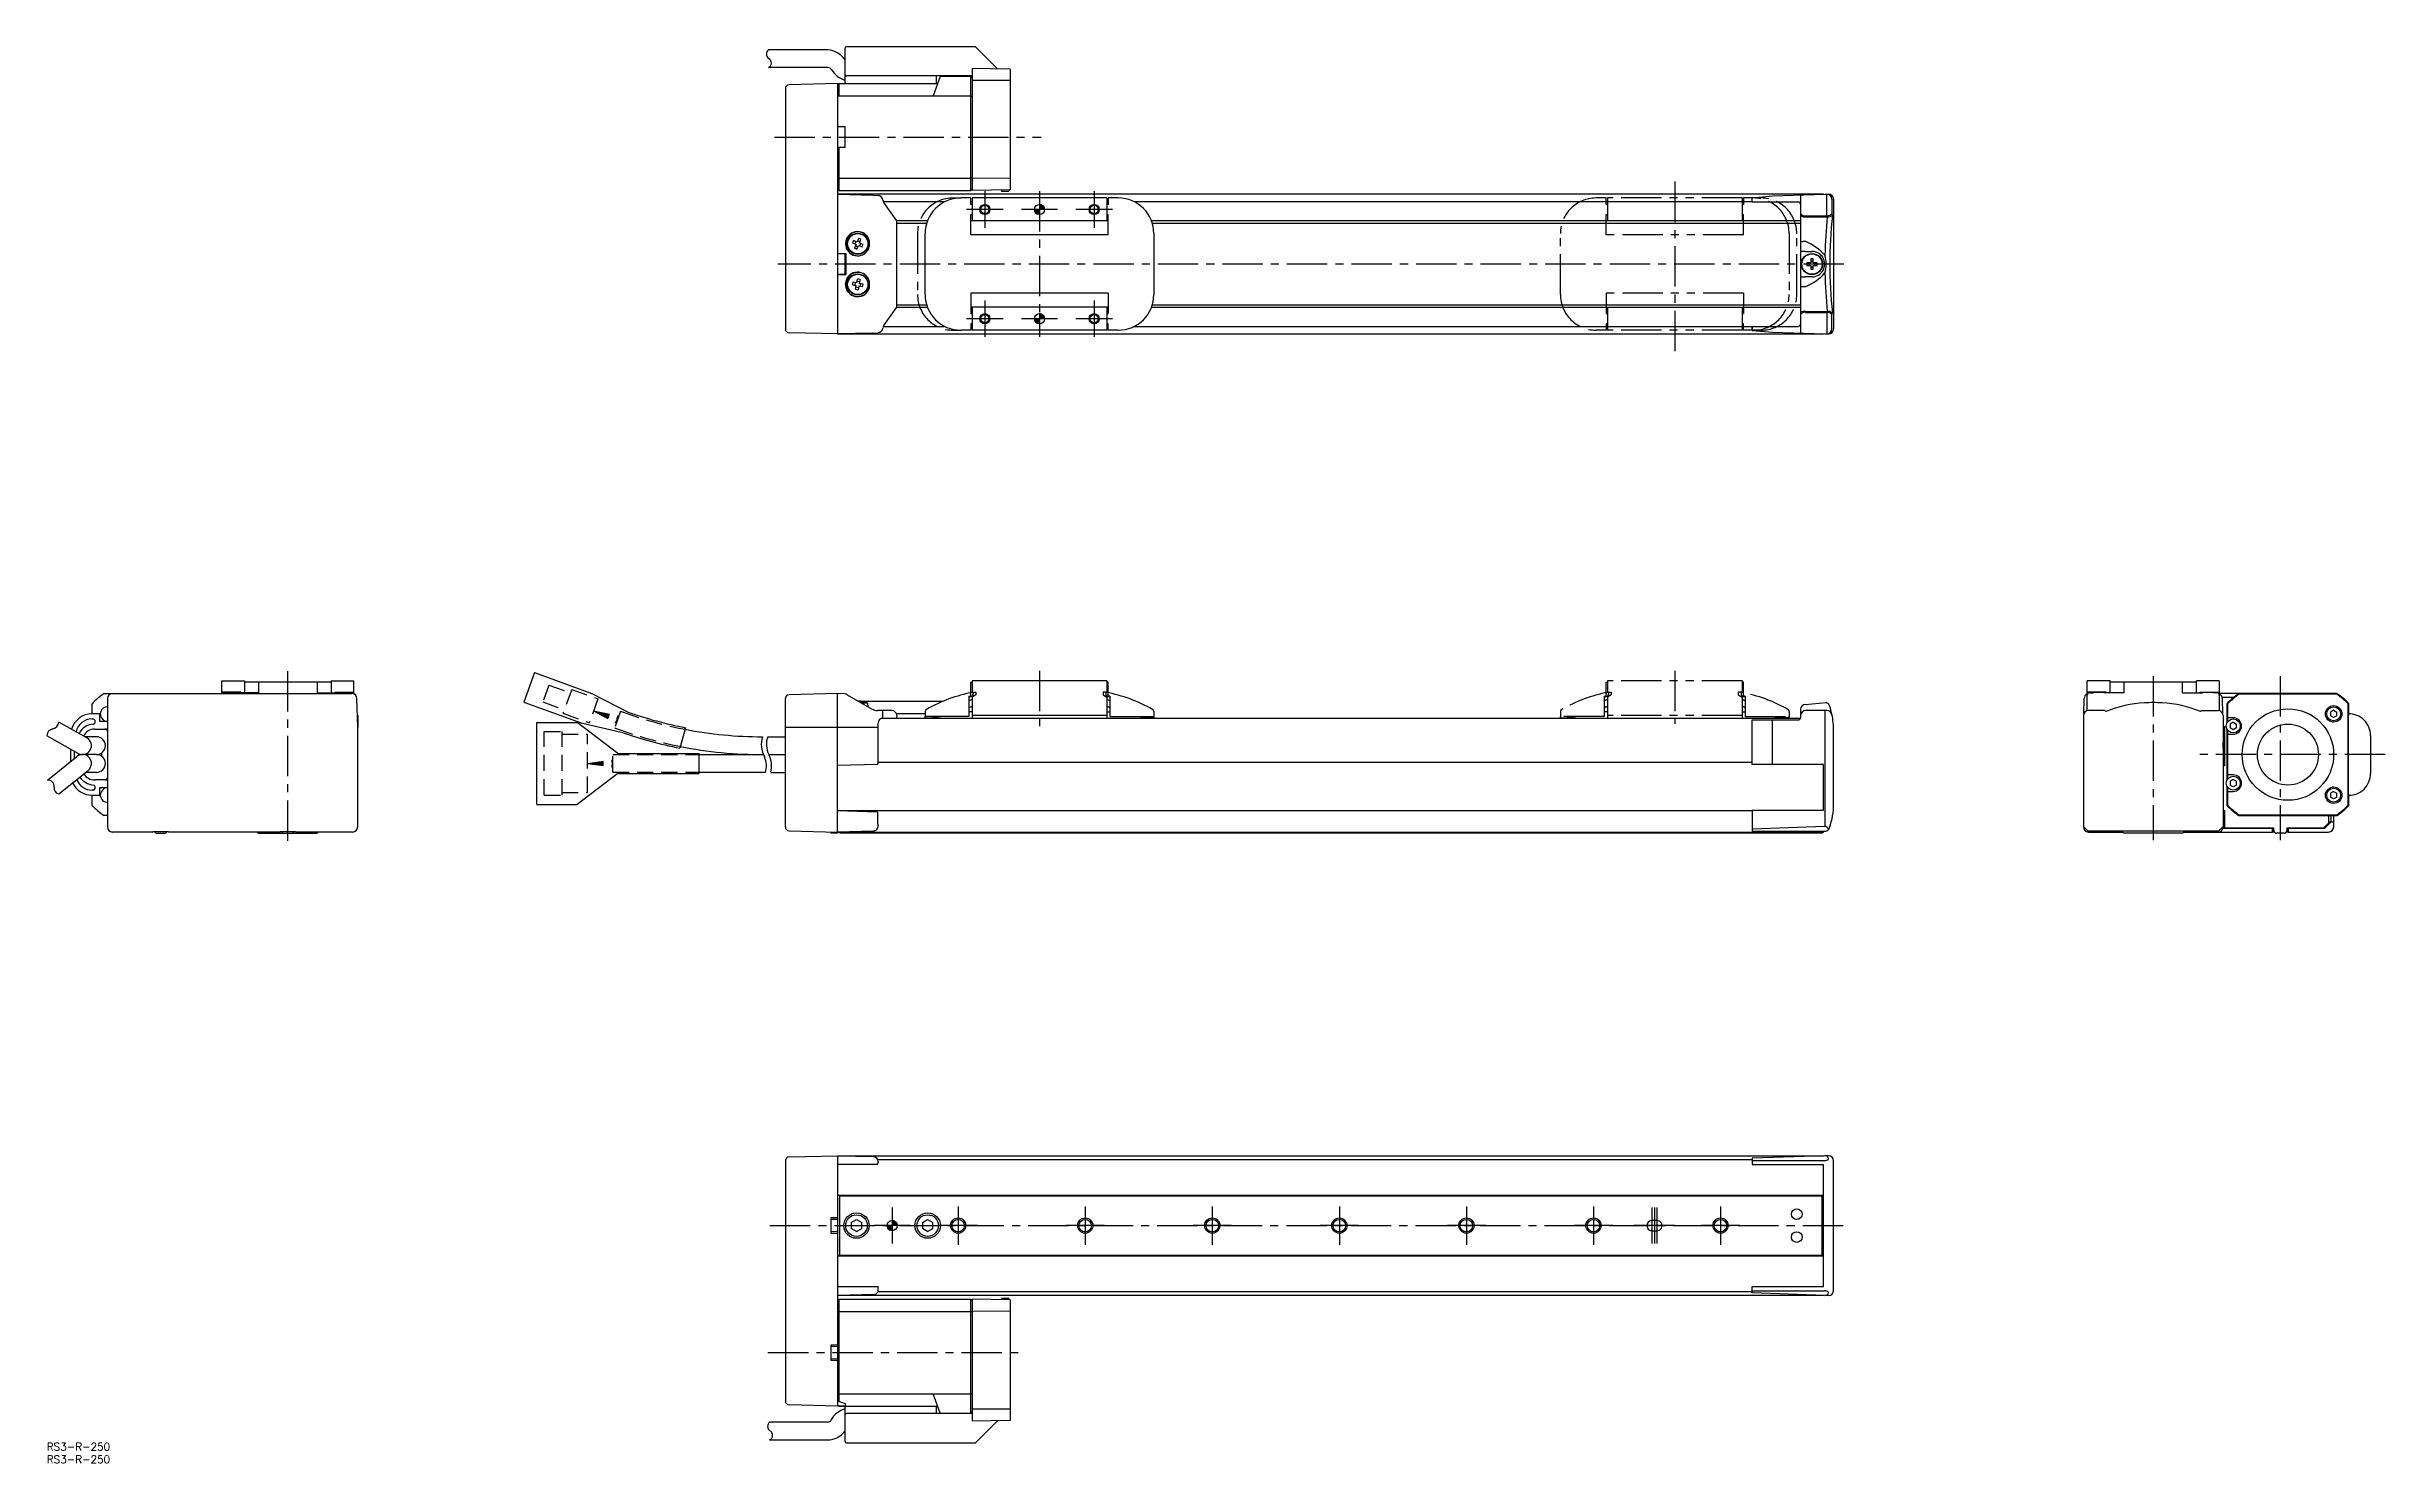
# Model space of a CAD drawing. Extents: x 0 to 920, y -8 to 549.
import ezdxf

# ---------------------------------------------------------------- set-up
doc = ezdxf.new("R2010")
doc.units = 0
doc.header["$LTSCALE"] = 0.5
for name, pattern in [('CENTER', [50.8, 31.75, -6.35, 6.35, -6.35]), ('DASHED', [19.05, 12.7, -6.35]), ('PHANTOM', [63.5, 31.75, -6.35, 6.35, -6.35, 6.35, -6.35])]:
    doc.linetypes.add(name, pattern=pattern)
for name, color, linetype in [('MSM_CENTER', 1, 'CENTER'), ('MSM_CONTINUOUS', 7, 'CONTINUOUS'), ('MSM_DASHED', 4, 'DASHED'), ('MSM_IMAGINARY', 6, 'PHANTOM'), ('MSM_NARROW', 5, 'CONTINUOUS'), ('MSM_PART_NUMBER', 7, 'CONTINUOUS')]:
    doc.layers.add(name, color=color, linetype=linetype)
doc.styles.get("Standard").update_dxf_attribs({"font": 'txt.shx', "height": 6, "bigfont": 'bigfont.shx'})

# ---------------------------------------------------------------- blocks, each defined once
blk = doc.blocks.new('*U49')
at = {"layer": 'MSM_PART_NUMBER'}
blk.add_text('RS3-R-250', height=3, dxfattribs=at).set_placement((0, -3))
blk = doc.blocks.new('*U50')
at = {"layer": 'MSM_PART_NUMBER'}
blk.add_text('RS3-R-250', height=3, dxfattribs=at).set_placement((0, -8))
blk = doc.blocks.new('*U51')
at = {"layer": 'MSM_CONTINUOUS', "linetype": 'CONTINUOUS'}
for p, q in [((390.64, 444.34), (390.64, 444.19)), ((391.4, 444.19), (390.64, 444.34)), ((390.64, 444.19), (390.64, 443.76)), ((390.64, 443.76), (390.64, 443.11)), ((390.64, 443.11), (390.64, 442.34)), ((391.4, 444.19), (392.05, 443.76)), ((392.05, 443.76), (392.49, 443.11)), ((392.49, 443.11), (392.64, 442.34))]:
    blk.add_line(p, q, dxfattribs=at)
for points in [[(390.64, 444.34), (390.64, 444.19), (391.4, 444.19)], [(390.64, 444.19), (390.64, 443.76), (392.05, 443.76)], [(390.64, 443.76), (390.64, 443.11), (392.49, 443.11)], [(390.64, 443.11), (390.64, 442.34), (392.64, 442.34)]]:
    blk.add_solid(points, dxfattribs=at)
at = {"layer": 'MSM_CONTINUOUS', "linetype": 'CONTINUOUS', "extrusion": (0, 0, -1)}
for points in [[(-390.64, 444.19), (-391.4, 444.19), (-392.05, 443.76)], [(-390.64, 443.76), (-392.05, 443.76), (-392.49, 443.11)], [(-390.64, 443.11), (-392.49, 443.11), (-392.64, 442.34)]]:
    blk.add_solid(points, dxfattribs=at)
blk = doc.blocks.new('*U52')
at = {"layer": 'MSM_CONTINUOUS', "linetype": 'CONTINUOUS'}
for p, q in [((388.64, 442.34), (388.79, 441.58)), ((390.64, 442.34), (390.64, 441.58)), ((388.79, 441.58), (389.22, 440.93)), ((389.22, 440.93), (389.87, 440.5)), ((390.64, 440.34), (389.87, 440.5)), ((390.64, 441.58), (390.64, 440.93)), ((390.64, 440.93), (390.64, 440.5)), ((390.64, 440.5), (390.64, 440.34))]:
    blk.add_line(p, q, dxfattribs=at)
for points in [[(388.64, 442.34), (388.79, 441.58), (390.64, 441.58)], [(388.79, 441.58), (389.22, 440.93), (390.64, 440.93)], [(389.22, 440.93), (389.87, 440.5), (390.64, 440.5)]]:
    blk.add_solid(points, dxfattribs=at)
at = {"layer": 'MSM_CONTINUOUS', "linetype": 'CONTINUOUS', "extrusion": (0, 0, -1)}
for points in [[(-388.64, 442.34), (-390.64, 442.34), (-390.64, 441.58)], [(-388.79, 441.58), (-390.64, 441.58), (-390.64, 440.93)], [(-389.22, 440.93), (-390.64, 440.93), (-390.64, 440.5)], [(-389.87, 440.5), (-390.64, 440.5), (-390.64, 440.34)]]:
    blk.add_solid(points, dxfattribs=at)
blk = doc.blocks.new('*U53')
at = {"layer": 'MSM_CONTINUOUS', "linetype": 'CONTINUOUS'}
for p, q in [((388.64, 485.34), (388.79, 484.58)), ((388.79, 484.58), (389.22, 483.93)), ((389.22, 483.93), (389.87, 483.5)), ((390.64, 483.34), (389.87, 483.5)), ((390.64, 485.34), (390.64, 484.58)), ((390.64, 484.58), (390.64, 483.93)), ((390.64, 483.93), (390.64, 483.5)), ((390.64, 483.5), (390.64, 483.34))]:
    blk.add_line(p, q, dxfattribs=at)
for points in [[(388.64, 485.34), (388.79, 484.58), (390.64, 484.58)], [(388.79, 484.58), (389.22, 483.93), (390.64, 483.93)], [(389.22, 483.93), (389.87, 483.5), (390.64, 483.5)]]:
    blk.add_solid(points, dxfattribs=at)
at = {"layer": 'MSM_CONTINUOUS', "linetype": 'CONTINUOUS', "extrusion": (0, 0, -1)}
for points in [[(-388.64, 485.34), (-390.64, 485.34), (-390.64, 484.58)], [(-388.79, 484.58), (-390.64, 484.58), (-390.64, 483.93)], [(-389.22, 483.93), (-390.64, 483.93), (-390.64, 483.5)], [(-389.87, 483.5), (-390.64, 483.5), (-390.64, 483.34)]]:
    blk.add_solid(points, dxfattribs=at)
blk = doc.blocks.new('*U54')
at = {"layer": 'MSM_CONTINUOUS', "linetype": 'CONTINUOUS'}
for p, q in [((390.64, 487.34), (390.64, 487.19)), ((391.4, 487.19), (390.64, 487.34)), ((390.64, 487.19), (390.64, 486.76)), ((390.64, 486.76), (390.64, 486.11)), ((390.64, 486.11), (390.64, 485.34)), ((391.4, 487.19), (392.05, 486.76)), ((392.05, 486.76), (392.49, 486.11)), ((392.49, 486.11), (392.64, 485.34))]:
    blk.add_line(p, q, dxfattribs=at)
for points in [[(390.64, 487.34), (390.64, 487.19), (391.4, 487.19)], [(390.64, 487.19), (390.64, 486.76), (392.05, 486.76)], [(390.64, 486.76), (390.64, 486.11), (392.49, 486.11)], [(390.64, 486.11), (390.64, 485.34), (392.64, 485.34)]]:
    blk.add_solid(points, dxfattribs=at)
at = {"layer": 'MSM_CONTINUOUS', "linetype": 'CONTINUOUS', "extrusion": (0, 0, -1)}
for points in [[(-390.64, 487.19), (-391.4, 487.19), (-392.05, 486.76)], [(-390.64, 486.76), (-392.05, 486.76), (-392.49, 486.11)], [(-390.64, 486.11), (-392.49, 486.11), (-392.64, 485.34)]]:
    blk.add_solid(points, dxfattribs=at)
blk = doc.blocks.new('*U55')
at = {"layer": 'MSM_CONTINUOUS', "linetype": 'CONTINUOUS'}
for p, q in [((330.64, 85.5), (330.79, 84.73)), ((330.79, 84.73), (331.22, 84.09)), ((331.22, 84.09), (331.87, 83.65)), ((332.64, 83.5), (331.87, 83.65)), ((332.64, 85.5), (332.64, 84.73)), ((332.64, 84.73), (332.64, 84.09)), ((332.64, 84.09), (332.64, 83.65)), ((332.64, 83.65), (332.64, 83.5))]:
    blk.add_line(p, q, dxfattribs=at)
for points in [[(330.64, 85.5), (330.79, 84.73), (332.64, 84.73)], [(330.79, 84.73), (331.22, 84.09), (332.64, 84.09)], [(331.22, 84.09), (331.87, 83.65), (332.64, 83.65)]]:
    blk.add_solid(points, dxfattribs=at)
at = {"layer": 'MSM_CONTINUOUS', "linetype": 'CONTINUOUS', "extrusion": (0, 0, -1)}
for points in [[(-330.64, 85.5), (-332.64, 85.5), (-332.64, 84.73)], [(-330.79, 84.73), (-332.64, 84.73), (-332.64, 84.09)], [(-331.22, 84.09), (-332.64, 84.09), (-332.64, 83.65)], [(-331.87, 83.65), (-332.64, 83.65), (-332.64, 83.5)]]:
    blk.add_solid(points, dxfattribs=at)
blk = doc.blocks.new('*U56')
at = {"layer": 'MSM_CONTINUOUS', "linetype": 'CONTINUOUS'}
for p, q in [((332.64, 87.5), (332.64, 87.35)), ((333.4, 87.35), (332.64, 87.5)), ((332.64, 87.35), (332.64, 86.91)), ((332.64, 86.91), (332.64, 86.27)), ((332.64, 86.27), (332.64, 85.5)), ((333.4, 87.35), (334.05, 86.91)), ((334.05, 86.91), (334.49, 86.27)), ((334.49, 86.27), (334.64, 85.5))]:
    blk.add_line(p, q, dxfattribs=at)
for points in [[(332.64, 87.5), (332.64, 87.35), (333.4, 87.35)], [(332.64, 87.35), (332.64, 86.91), (334.05, 86.91)], [(332.64, 86.91), (332.64, 86.27), (334.49, 86.27)], [(332.64, 86.27), (332.64, 85.5), (334.64, 85.5)]]:
    blk.add_solid(points, dxfattribs=at)
at = {"layer": 'MSM_CONTINUOUS', "linetype": 'CONTINUOUS', "extrusion": (0, 0, -1)}
for points in [[(-332.64, 87.35), (-333.4, 87.35), (-334.05, 86.91)], [(-332.64, 86.91), (-334.05, 86.91), (-334.49, 86.27)], [(-332.64, 86.27), (-334.49, 86.27), (-334.64, 85.5)]]:
    blk.add_solid(points, dxfattribs=at)

msp = doc.modelspace()

# ---------------------------------------------------------------- linework, layer by layer
at = {"layer": 'MSM_CENTER'}
for p, q in [((286.34, 513.84), (391.27, 513.84)), ((369.14, 492.52), (369.14, 478.16)), ((390.64, 492.52), (390.64, 435.26)), ((412.14, 492.52), (412.14, 478.16)), ((640.64, 496.27), (640.64, 427.67)), ((376.32, 485.34), (361.96, 485.34)), ((397.72, 485.34), (383.56, 485.34)), ((419.32, 485.34), (404.96, 485.34)), ((707.11, 463.84), (287.72, 463.84)), ((376.32, 442.34), (361.96, 442.34)), ((369.14, 449.52), (369.14, 435.16)), ((397.72, 442.34), (383.56, 442.34)), ((419.32, 442.34), (404.96, 442.34)), ((412.14, 449.52), (412.14, 435.16)), ((94.85, 236.95), (94.85, 303.85)), ((390.64, 303.85), (390.64, 282.08)), ((640.64, 303.85), (640.64, 282.89)), ((828.92, 301.72), (828.92, 237.17)), ((878.92, 301.72), (878.92, 237.17)), ((920.21, 270.85), (844.72, 270.85)), ((332.64, 92.58), (332.64, 78.42)), ((358.64, 93.08), (358.64, 77.92)), ((408.64, 93.08), (408.64, 77.92)), ((458.64, 93.08), (458.64, 77.92)), ((508.64, 93.08), (508.64, 77.92)), ((558.64, 93.08), (558.64, 77.92)), ((608.64, 93.08), (608.64, 77.92)), ((631.64, 92.58), (631.64, 78.42)), ((632.64, 92.58), (632.64, 78.42)), ((633.64, 92.58), (633.64, 78.42)), ((658.64, 93.08), (658.64, 77.92)), ((284.59, 85.5), (707.16, 85.5)), ((339.72, 85.5), (325.56, 85.5)), ((366.22, 85.5), (351.06, 85.5)), ((416.22, 85.5), (401.06, 85.5)), ((466.22, 85.5), (451.06, 85.5)), ((516.22, 85.5), (501.06, 85.5)), ((566.22, 85.5), (551.06, 85.5)), ((616.22, 85.5), (601.06, 85.5)), ((638.72, 85.5), (624.56, 85.5)), ((640.72, 85.5), (626.56, 85.5)), ((666.22, 85.5), (651.06, 85.5)), ((283.81, 35.51), (383.97, 35.51))]:
    msp.add_line(p, q, dxfattribs=at)
at = {"layer": 'MSM_CONTINUOUS'}
for p, q in [((307.41, 548.15), (283.97, 548.15)), ((314.14, 535.34), (314.14, 548.84)), ((365.26, 549.34), (314.64, 549.34)), ((365.61, 549.2), (374.14, 540.67)), ((307.27, 541.15), (283.95, 541.15)), ((311.14, 534.85), (292.1, 534.35)), ((311.14, 534.85), (311.14, 436.34)), ((311.14, 534.85), (311.64, 534.84)), ((311.14, 534.34), (311.64, 534.84)), ((311.64, 534.84), (311.64, 530.01)), ((311.64, 534.84), (350.52, 534.84)), ((364.14, 537.85), (314.64, 537.85)), ((351.54, 537.64), (348.76, 530.01)), ((350.14, 534.84), (350.14, 537.85)), ((363.64, 537.64), (351.54, 537.64)), ((364.14, 537.14), (363.64, 537.64)), ((363.64, 492.84), (363.64, 537.64)), ((364.14, 540.84), (364.14, 492.84)), ((379.14, 540.58), (364.14, 540.84)), ((379.14, 536.04), (364.14, 536.12)), ((379.14, 540.58), (379.14, 493.1)), ((290.64, 532.85), (290.64, 438.34)), ((311.64, 530.01), (311.14, 529.84)), ((311.64, 530.01), (363.64, 530.01)), ((363.64, 530.01), (364.14, 529.84)), ((314.14, 517.84), (311.14, 517.84)), ((314.14, 509.84), (314.14, 517.84)), ((311.14, 509.84), (314.14, 509.84)), ((311.64, 509.84), (311.64, 492.84)), ((311.64, 497.68), (311.14, 497.85)), ((311.64, 497.68), (363.64, 497.68)), ((364.14, 497.85), (363.64, 497.68)), ((379.14, 497.64), (364.14, 497.56)), ((311.64, 492.84), (311.14, 493.34)), ((699.14, 491.34), (311.14, 491.34)), ((311.14, 491.34), (325.19, 490.97)), ((311.64, 492.84), (363.64, 492.84)), ((325.19, 490.97), (327.1, 490.83)), ((353.33, 488.34), (329.2, 488.34)), ((334.51, 480.84), (329.39, 488.01)), ((363.64, 489.84), (359.64, 489.84)), ((364.14, 493.34), (363.64, 492.84)), ((363.64, 487.34), (363.64, 489.84)), ((364.14, 488.34), (363.64, 488.34)), ((379.14, 493.1), (364.14, 492.84)), ((364.14, 489.84), (364.14, 480.84)), ((417.14, 489.84), (364.14, 489.84)), ((375.64, 493), (375.64, 492.59)), ((375.64, 492.59), (378.64, 492.59)), ((378.64, 493.05), (378.64, 492.59)), ((417.14, 489.84), (417.14, 480.84)), ((417.64, 488.34), (417.14, 488.34)), ((421.64, 489.84), (417.64, 489.84)), ((417.64, 489.84), (417.64, 487.34)), ((671.14, 488.34), (427.94, 488.34)), ((671.14, 489.93), (679.14, 490.63)), ((671.14, 488.34), (671.14, 489.93)), ((671.14, 488.34), (689.14, 488.34)), ((679.14, 490.63), (699.64, 491.34)), ((690.14, 491.01), (690.14, 436.67)), ((699.14, 491.34), (699.14, 491.33)), ((699.64, 491.34), (701.14, 491.34)), ((700.53, 482.85), (700.53, 491.34)), ((702.49, 489.34), (702.49, 483.67)), ((703.14, 489.34), (703.14, 438.34)), ((346.56, 480.84), (334.51, 480.84)), ((334.52, 446.84), (334.52, 480.84)), ((334.53, 480.65), (334.52, 480.64)), ((334.53, 475.84), (334.53, 480.84)), ((346.22, 479.84), (334.53, 479.84)), ((364.14, 487.34), (363.64, 487.34)), ((363.64, 475.34), (363.64, 483.34)), ((363.64, 483.34), (364.14, 483.34)), ((417.64, 480.84), (363.64, 480.84)), ((417.64, 487.34), (417.14, 487.34)), ((417.14, 483.34), (417.64, 483.34)), ((417.64, 475.34), (417.64, 483.34)), ((690.14, 480.84), (434.71, 480.84)), ((690.14, 479.84), (435.05, 479.84)), ((692.14, 482.84), (700.41, 482.84)), ((692.14, 482.45), (700.49, 482.45)), ((700.41, 482.84), (700.53, 482.85)), ((700.41, 482.84), (700.53, 482.85)), ((700.58, 482.45), (700.49, 482.45)), ((317.05, 472.15), (318.46, 471.57)), ((318.86, 472.52), (317.45, 473.1)), ((318.46, 471.57), (317.88, 470.16)), ((318.33, 472.74), (317.94, 471.79)), ((318.24, 471.04), (319.19, 470.64)), ((318.83, 469.76), (319.41, 471.17)), ((319.45, 473.93), (318.86, 472.52)), ((320.03, 472.65), (319.08, 473.05)), ((319.41, 471.17), (320.82, 470.58)), ((319.81, 472.12), (320.4, 473.53)), ((321.22, 471.53), (319.81, 472.12)), ((319.94, 470.95), (320.34, 471.9)), ((323.66, 473.13), (323.66, 470.56)), ((334.53, 475.84), (334.54, 475.84)), ((334.54, 451.84), (334.54, 475.84)), ((345.64, 451.84), (345.64, 475.84)), ((417.64, 475.34), (363.64, 475.34)), ((435.64, 475.84), (435.64, 451.84)), ((311.14, 467.97), (314.39, 467.97)), ((314.14, 467.84), (311.14, 467.84)), ((314.14, 467.84), (314.27, 467.97)), ((314.14, 459.84), (314.14, 467.84)), ((314.27, 467.97), (314.27, 459.71)), ((314.39, 467.97), (314.39, 459.71)), ((691.96, 468.84), (690.14, 468.84)), ((691.96, 468.84), (694.64, 468.84)), ((694.12, 464.36), (692.59, 464.36)), ((692.59, 463.33), (694.12, 463.33)), ((693.55, 464.36), (693.55, 463.33)), ((694.12, 465.89), (694.12, 464.36)), ((695.15, 464.93), (694.12, 464.93)), ((694.12, 463.33), (694.12, 461.8)), ((694.12, 462.75), (695.15, 462.75)), ((695.15, 464.36), (695.15, 465.89)), ((696.68, 464.36), (695.15, 464.36)), ((695.15, 461.8), (695.15, 463.33)), ((695.15, 463.33), (696.68, 463.33)), ((695.73, 463.33), (695.73, 464.36)), ((311.14, 459.84), (314.14, 459.84)), ((311.14, 459.71), (314.39, 459.71)), ((314.14, 459.84), (314.27, 459.71)), ((317.04, 455.71), (318.54, 455.43)), ((318.73, 456.44), (317.22, 456.72)), ((318.16, 456.55), (317.97, 455.54)), ((318.26, 453.93), (318.54, 455.43)), ((318.43, 454.87), (319.44, 454.68)), ((318.73, 456.44), (319.01, 457.95)), ((319.84, 456.82), (318.83, 457.01)), ((319.55, 455.24), (319.27, 453.74)), ((319.55, 455.24), (321.05, 454.96)), ((320.02, 457.76), (319.74, 456.25)), ((321.24, 455.98), (319.74, 456.25)), ((320.11, 455.14), (320.3, 456.15)), ((323.66, 457.28), (323.66, 454.4)), ((334.53, 446.84), (334.53, 451.84)), ((334.54, 451.84), (334.53, 451.84)), ((363.64, 452.34), (363.64, 444.34)), ((417.64, 452.34), (363.64, 452.34)), ((417.64, 452.34), (417.64, 444.34)), ((690.14, 458.84), (691.96, 458.84)), ((694.64, 458.84), (691.96, 458.84)), ((329.39, 439.68), (334.51, 446.84)), ((334.51, 446.84), (346.56, 446.84)), ((334.53, 447.84), (346.22, 447.84)), ((417.64, 446.84), (363.64, 446.84)), ((363.64, 444.34), (364.14, 444.34)), ((364.14, 446.84), (364.14, 437.84)), ((417.14, 446.84), (417.14, 437.84)), ((417.14, 444.34), (417.64, 444.34)), ((434.71, 446.84), (690.14, 446.84)), ((435.05, 447.84), (690.14, 447.84)), ((692.14, 445.23), (700.49, 445.23)), ((692.14, 444.84), (700.41, 444.84)), ((700.41, 444.84), (700.53, 444.84)), ((700.58, 445.23), (700.49, 445.23)), ((700.53, 444.84), (700.53, 436.34)), ((702.49, 438.34), (702.49, 444.01)), ((311.14, 436.34), (292.1, 436.84)), ((325.1, 436.71), (311.14, 436.34)), ((311.14, 436.34), (699.14, 436.34)), ((325.1, 436.71), (327.1, 436.85)), ((329.24, 439.34), (329.39, 439.68)), ((329.24, 439.34), (353.33, 439.34)), ((363.64, 437.84), (359.64, 437.84)), ((364.14, 440.34), (363.64, 440.34)), ((363.64, 440.34), (363.64, 437.84)), ((363.64, 439.34), (364.14, 439.34)), ((417.14, 437.84), (364.14, 437.84)), ((417.64, 440.34), (417.14, 440.34)), ((417.14, 439.34), (417.64, 439.34)), ((417.64, 437.84), (417.64, 440.34)), ((421.64, 437.84), (417.64, 437.84)), ((427.94, 439.34), (671.14, 439.34)), ((671.14, 439.34), (689.14, 439.34)), ((671.14, 437.76), (671.14, 439.34)), ((671.14, 437.76), (679.14, 437.06)), ((679.14, 437.06), (699.64, 436.34)), ((699.14, 436.34), (699.14, 436.36)), ((699.64, 436.34), (701.14, 436.34)), ((22.58, 294.85), (120.06, 294.85)), ((68.85, 299.85), (77.85, 299.85)), ((68.85, 294.85), (68.85, 299.85)), ((76.35, 295.35), (68.85, 295.35)), ((71.35, 295.17), (69.85, 295.17)), ((71.35, 295.32), (71.35, 295.17)), ((75.35, 295.32), (71.35, 295.32)), ((75.35, 295.17), (75.35, 295.32)), ((83.35, 295.17), (75.35, 295.17)), ((76.35, 295.35), (76.35, 295.17)), ((77.85, 299.85), (77.85, 295.17)), ((111.85, 299.35), (77.85, 299.35)), ((83.35, 299.35), (83.35, 295.17)), ((106.35, 299.35), (106.35, 295.17)), ((106.35, 295.17), (114.35, 295.17)), ((111.85, 299.85), (111.85, 295.17)), ((111.85, 299.85), (120.85, 299.85)), ((113.35, 295.35), (113.35, 295.17)), ((113.35, 295.35), (120.85, 295.35)), ((114.35, 295.17), (114.35, 295.32)), ((118.35, 295.32), (114.35, 295.32)), ((118.35, 295.32), (118.35, 295.17)), ((118.35, 295.17), (119.85, 295.17)), ((120.85, 294.68), (120.85, 299.85)), ((191.92, 303.07), (187.71, 291.49)), ((191.92, 303.07), (214.48, 294.86)), ((214.48, 294.86), (228.83, 287.51)), ((311.14, 294.85), (292.1, 294.35)), ((314.14, 294.77), (311.14, 294.85)), ((311.14, 239.85), (311.14, 294.85)), ((363.64, 299.35), (364.14, 299.35)), ((363.64, 293.64), (363.64, 299.35)), ((417.14, 299.85), (364.14, 299.85)), ((364.14, 299.85), (364.14, 295.27)), ((364.14, 295.35), (365.64, 295.35)), ((364.54, 295.12), (364.54, 294.64)), ((365.64, 295.35), (365.64, 294.35)), ((417.14, 295.35), (415.64, 295.35)), ((415.64, 295.35), (415.64, 294.35)), ((416.74, 295.12), (416.74, 294.64)), ((417.14, 299.85), (417.14, 295.27)), ((417.64, 299.35), (417.14, 299.35)), ((417.64, 293.64), (417.64, 299.35)), ((802.92, 288.09), (802.92, 299.85)), ((811.92, 299.85), (802.92, 299.85)), ((810.42, 295.35), (802.92, 295.35)), ((803.92, 295.17), (805.42, 295.17)), ((805.42, 295.31), (805.42, 295.32)), ((809.42, 295.32), (805.42, 295.32)), ((805.42, 295.17), (805.42, 295.31)), ((809.42, 295.32), (809.42, 295.31)), ((809.42, 295.31), (809.42, 295.17)), ((817.42, 295.17), (809.42, 295.17)), ((810.42, 295.17), (810.42, 295.35)), ((811.92, 299.35), (811.92, 299.85)), ((811.92, 295.17), (811.92, 299.35)), ((845.92, 299.35), (811.92, 299.35)), ((817.42, 295.17), (817.42, 299.35)), ((840.42, 295.17), (840.42, 299.35)), ((840.42, 295.17), (848.42, 295.17)), ((845.92, 295.17), (845.92, 299.85)), ((854.92, 299.85), (845.92, 299.85)), ((847.42, 295.35), (854.92, 295.35)), ((847.42, 295.17), (847.42, 295.35)), ((848.42, 295.32), (848.42, 295.17)), ((852.42, 295.32), (848.42, 295.32)), ((852.42, 295.17), (852.42, 295.32)), ((853.92, 295.17), (852.42, 295.17)), ((854.92, 299.85), (854.92, 288.09)), ((901.19, 294.85), (854.92, 294.85)), ((862.72, 294.59), (862.64, 294.85)), ((901.11, 294.59), (862.72, 294.59)), ((901.11, 294.59), (901.19, 294.85)), ((17.86, 286.85), (17.86, 290.85)), ((20.86, 286.85), (17.86, 286.85)), ((20.86, 283.85), (20.86, 286.85)), ((23.85, 292.85), (23.85, 242.35)), ((122.35, 281.65), (122.05, 292.9)), ((122.35, 286.15), (122.35, 281.65)), ((187.71, 291.49), (210.26, 283.28)), ((290.64, 242.35), (290.64, 292.85)), ((315.01, 294.34), (324.59, 288.81)), ((319.33, 291.85), (352.75, 291.85)), ((319.63, 291.82), (319.62, 291.81)), ((319.63, 291.8), (319.63, 291.82)), ((319.67, 291.8), (319.67, 291.82)), ((319.67, 291.82), (319.68, 291.8)), ((319.83, 291.82), (319.83, 291.79)), ((323.14, 291.05), (320.72, 291.05)), ((323.27, 289.58), (323.14, 291.05)), ((332.52, 288.15), (327.08, 288.15)), ((329.03, 285.61), (328.96, 288.15)), ((334.32, 287.01), (345.64, 287.01)), ((334.52, 286.2), (334.53, 285.66)), ((345.64, 287.77), (345.64, 285.35)), ((345.64, 285.35), (347.64, 285.35)), ((362.89, 285.85), (345.72, 285.85)), ((345.72, 285.35), (345.72, 285.85)), ((362.89, 293.85), (363.64, 293.85)), ((362.89, 293.85), (362.89, 285.85)), ((364.14, 287.65), (362.89, 287.65)), ((363.63, 289.65), (364.14, 289.83)), ((365.64, 294.35), (364.14, 293.48)), ((364.14, 293.84), (364.14, 285.15)), ((417.14, 286.15), (364.14, 286.15)), ((415.64, 294.35), (417.14, 293.48)), ((417.14, 293.84), (417.14, 285.15)), ((417.64, 289.65), (417.14, 289.83)), ((417.14, 287.65), (418.39, 287.65)), ((418.39, 293.85), (417.64, 293.85)), ((418.39, 293.85), (418.39, 285.85)), ((418.39, 285.85), (435.56, 285.85)), ((435.64, 285.35), (433.64, 285.35)), ((435.56, 285.35), (435.56, 285.85)), ((435.64, 287.77), (435.64, 285.35)), ((690.14, 288.56), (690.14, 285.45)), ((691.96, 290.55), (700.22, 291.27)), ((700.53, 288.15), (692.14, 288.15)), ((699.64, 286.15), (699.64, 242.52)), ((801.42, 286.15), (801.42, 242.35)), ((801.56, 286.88), (801.72, 292.9)), ((802.94, 294.35), (802.92, 294.35)), ((809.92, 288.15), (803.42, 288.15)), ((810.31, 287.76), (809.92, 288.15)), ((847.53, 287.76), (847.92, 288.15)), ((847.92, 288.15), (854.42, 288.15)), ((854.9, 294.35), (854.92, 294.35)), ((860.63, 293.35), (856.06, 293.35)), ((856.28, 286.88), (856.13, 292.9)), ((856.42, 286.15), (856.42, 242.52)), ((858.18, 290.74), (857.92, 290.85)), ((857.92, 290.85), (857.92, 283.24)), ((858.12, 285.35), (858.12, 283.61)), ((860.42, 285.35), (858.12, 285.35)), ((858.18, 290.74), (858.18, 285.35)), ((899.91, 288.33), (898.63, 287.59)), ((898.63, 287.59), (898.63, 286.11)), ((899.91, 285.37), (898.63, 286.11)), ((899.91, 288.33), (901.19, 287.59)), ((901.19, 286.11), (899.91, 285.37)), ((901.19, 286.11), (901.19, 287.59)), ((905.65, 290.74), (905.92, 290.84)), ((905.65, 250.95), (905.65, 290.74)), ((905.75, 255.35), (905.75, 286.35)), ((905.92, 286.85), (905.92, 290.84)), ((12.34, 271.3), (0, 278.27)), ((15.78, 277.4), (4.71, 283.65)), ((19.56, 277.85), (14.98, 277.85)), ((17.86, 284.85), (18.36, 284.85)), ((18.86, 284.35), (18.86, 283.33)), ((18.86, 280.85), (23.36, 280.85)), ((23.86, 283.85), (20.86, 283.85)), ((122.35, 242.35), (122.35, 281.65)), ((192.78, 251.2), (192.78, 283.52)), ((192.78, 283.52), (208.78, 283.52)), ((224.78, 271.32), (208.78, 283.52)), ((210.26, 283.28), (225.98, 279.69)), ((251.31, 281.42), (249.12, 273.39)), ((283.71, 277.85), (290.64, 277.85)), ((290.64, 281.62), (327.14, 281.65)), ((327.14, 267.52), (327.14, 283.25)), ((328.76, 285.15), (690.09, 285.15)), ((671.14, 266.95), (671.14, 284.45)), ((671.14, 284.45), (689.14, 284.45)), ((679.14, 266.95), (679.14, 284.45)), ((703.14, 251.65), (703.14, 280.15)), ((856.42, 281.85), (856.92, 281.85)), ((856.89, 281.65), (856.42, 281.65)), ((856.92, 281.85), (856.92, 266.35)), ((857.92, 280.95), (857.92, 260.74)), ((858.12, 280.59), (858.12, 278.85)), ((858.12, 278.85), (860.42, 278.85)), ((858.18, 278.85), (858.18, 262.85)), ((860.42, 283.58), (859.14, 282.84)), ((859.14, 282.84), (859.14, 281.36)), ((860.42, 280.62), (859.14, 281.36)), ((860.42, 283.58), (861.7, 282.84)), ((861.7, 281.36), (860.42, 280.62)), ((861.7, 281.36), (861.7, 282.84)), ((899.99, 283.65), (899.35, 283.65)), ((899.99, 283.6), (899.99, 283.65)), ((914.42, 278.35), (914.42, 263.35)), ((0.26, 260.74), (11.87, 270.08)), ((9.35, 272.99), (9.35, 268.05)), ((10.86, 269.27), (10.86, 272.14)), ((12.36, 271.29), (12.36, 270.41)), ((13.86, 270.84), (13.86, 270.85)), ((19.56, 270.85), (14.06, 270.85)), ((21.56, 271.48), (21.56, 270.22)), ((224.78, 271.32), (256.78, 271.32)), ((256.78, 263.4), (256.78, 271.32)), ((256.78, 270.86), (281.61, 270.86)), ((284.2, 270.85), (290.64, 270.85)), ((311.14, 266.65), (327.09, 267.07)), ((327.09, 267.07), (327.14, 267.52)), ((327.14, 267.85), (671.14, 267.85)), ((699.14, 266.95), (671.14, 266.95)), ((699.14, 248.95), (699.14, 266.95)), ((856.92, 275.85), (856.49, 275.42)), ((856.49, 275.42), (856.92, 275.42)), ((856.49, 273.28), (856.49, 275.42)), ((856.92, 273.28), (856.49, 273.28)), ((856.92, 272.85), (856.49, 273.28)), ((4.71, 255.34), (16.25, 264.62)), ((19.56, 263.85), (15.29, 263.85)), ((23.36, 260.85), (18.86, 260.85)), ((18.86, 258.36), (18.86, 257.35)), ((20.86, 257.85), (23.86, 257.85)), ((20.86, 254.85), (20.86, 257.85)), ((224.78, 263.4), (208.78, 251.2)), ((224.78, 263.4), (256.78, 263.4)), ((256.78, 263.86), (282.83, 263.86)), ((284.9, 263.85), (290.64, 263.85)), ((856.42, 266.65), (856.72, 266.35)), ((856.92, 266.35), (856.42, 266.35)), ((857.92, 258.45), (857.92, 250.85)), ((858.12, 262.85), (858.12, 261.11)), ((860.42, 262.85), (858.12, 262.85)), ((858.12, 258.09), (858.12, 256.35)), ((860.42, 261.08), (859.14, 260.34)), ((859.14, 260.34), (859.14, 258.86)), ((860.42, 258.12), (859.14, 258.86)), ((860.42, 261.08), (861.7, 260.34)), ((861.7, 258.86), (860.42, 258.12)), ((861.7, 258.86), (861.7, 260.34)), ((899.99, 258.05), (899.35, 258.05)), ((899.99, 258.05), (899.99, 258.1)), ((18.36, 256.85), (17.86, 256.85)), ((17.86, 254.85), (20.86, 254.85)), ((17.86, 250.85), (17.86, 254.85)), ((192.78, 251.2), (208.78, 251.2)), ((311.14, 248.85), (671.14, 248.85)), ((326.94, 248.23), (311.14, 248.65)), ((671.14, 248.95), (699.14, 248.95)), ((671.14, 248.95), (671.14, 240.65)), ((856.42, 248.85), (856.92, 248.85)), ((856.42, 248.65), (856.62, 248.85)), ((856.92, 248.85), (856.92, 241.85)), ((858.18, 250.95), (857.92, 250.85)), ((858.12, 256.35), (860.42, 256.35)), ((858.18, 256.35), (858.18, 250.95)), ((899.91, 256.33), (898.63, 255.59)), ((898.63, 255.59), (898.63, 254.11)), ((899.91, 253.37), (898.63, 254.11)), ((899.91, 256.33), (901.19, 255.59)), ((901.19, 254.11), (899.91, 253.37)), ((901.19, 254.11), (901.19, 255.59)), ((905.65, 250.95), (905.92, 250.86)), ((905.92, 250.86), (905.92, 254.85)), ((23.85, 246.85), (22.58, 246.85)), ((23.85, 246.85), (22.58, 246.85)), ((41.8, 240.35), (25.85, 240.35)), ((41.85, 240.42), (41.8, 240.35)), ((47.85, 240.42), (41.85, 240.42)), ((43.35, 239.85), (46.35, 239.85)), ((47.89, 240.35), (47.85, 240.42)), ((91.8, 240.35), (47.89, 240.35)), ((82.85, 240.35), (82.85, 240.25)), ((82.85, 240.25), (83.25, 239.85)), ((83.25, 239.85), (106.45, 239.85)), ((91.85, 240.42), (91.8, 240.35)), ((97.85, 240.42), (91.85, 240.42)), ((97.89, 240.35), (97.85, 240.42)), ((120.35, 240.35), (97.89, 240.35)), ((106.45, 239.85), (106.85, 240.25)), ((106.85, 240.25), (106.85, 240.35)), ((292.1, 240.85), (311.14, 240.35)), ((308.64, 239.85), (308.64, 240.41)), ((311.14, 239.85), (308.64, 239.85)), ((325.19, 240.72), (311.14, 240.35)), ((311.14, 240.35), (699.14, 240.35)), ((312.14, 239.85), (312.14, 240.35)), ((698.64, 239.85), (312.14, 239.85)), ((326.94, 248.23), (326.94, 243.85)), ((326.94, 243.85), (327.14, 242.98)), ((699.63, 242.52), (671.14, 241.52)), ((671.14, 240.65), (699.65, 240.65)), ((698.64, 240.35), (698.64, 239.85)), ((699.14, 240.35), (699.14, 240.65)), ((803.29, 240.65), (801.42, 242.52)), ((854.55, 240.65), (803.29, 240.65)), ((803.42, 240.35), (816.92, 240.35)), ((804.92, 240.65), (804.92, 240.35)), ((816.92, 240.35), (816.92, 240.65)), ((816.92, 240.25), (816.92, 240.35)), ((816.92, 240.25), (817.32, 239.85)), ((840.52, 239.85), (817.32, 239.85)), ((840.52, 239.85), (840.92, 240.25)), ((840.92, 240.35), (840.92, 240.65)), ((840.92, 240.35), (875.88, 240.35)), ((840.92, 240.35), (840.92, 240.25)), ((852.92, 240.35), (852.92, 240.65)), ((856.42, 242.52), (854.55, 240.65)), ((856.67, 242.1), (856.36, 241.85)), ((856.36, 241.85), (875.88, 241.85)), ((856.92, 242.35), (856.67, 242.1)), ((876.42, 241.85), (856.92, 241.85)), ((862.72, 247.11), (862.64, 246.85)), ((862.64, 246.85), (901.19, 246.85)), ((862.72, 247.11), (901.11, 247.11)), ((875.88, 240.35), (875.88, 241.85)), ((875.88, 240.35), (875.92, 240.42)), ((875.92, 241.85), (875.92, 240.42)), ((875.92, 240.42), (876.52, 240.42)), ((876.42, 240.85), (876.42, 241.85)), ((880.42, 239.85), (877.42, 239.85)), ((881.32, 240.42), (881.92, 240.42)), ((881.42, 241.85), (881.42, 240.85)), ((895.92, 241.85), (881.42, 241.85)), ((881.92, 241.85), (881.92, 240.42)), ((881.92, 240.42), (881.97, 240.35)), ((881.97, 241.85), (896.42, 241.85)), ((881.97, 241.85), (881.97, 240.35)), ((881.97, 240.35), (897.92, 240.35)), ((897.92, 243.85), (895.92, 241.85)), ((896.35, 241.92), (895.99, 241.92)), ((898.35, 243.92), (896.35, 241.92)), ((896.42, 241.85), (896.35, 241.92)), ((896.42, 241.85), (898.42, 243.85)), ((897.92, 246.85), (897.92, 243.85)), ((897.92, 244.35), (899.92, 244.35)), ((898.35, 243.92), (898.35, 244.35)), ((898.35, 243.92), (898.42, 243.85)), ((898.42, 244.35), (898.42, 243.85)), ((898.92, 244.35), (898.92, 246.85)), ((899.84, 246.85), (899.84, 244.35)), ((899.92, 242.35), (899.92, 246.85)), ((901.11, 247.11), (901.19, 246.85)), ((290.64, 111), (290.64, 16.5)), ((292.1, 112.5), (311.14, 113)), ((311.14, 113), (699.14, 113)), ((311.14, 113), (311.14, 14.5)), ((311.14, 113), (325.19, 112.63)), ((326.92, 111.5), (671.14, 111.5)), ((327.14, 110.63), (327.14, 110.37)), ((699.63, 113), (671.14, 112)), ((671.14, 112), (671.14, 109.5)), ((671.14, 111.13), (699.65, 111.13)), ((699.14, 112.98), (699.14, 113)), ((699.64, 113), (699.63, 113)), ((701.14, 113), (699.64, 113)), ((703.14, 60), (703.14, 111)), ((326.94, 109.5), (311.14, 109.5)), ((326.94, 109.5), (327.14, 110.37)), ((671.14, 109.5), (699.14, 109.5)), ((699.14, 61.5), (699.14, 109.5)), ((311.14, 97.5), (699.14, 97.5)), ((312.14, 73.5), (312.14, 97.5)), ((698.64, 97.1), (312.14, 97.1)), ((698.64, 73.5), (698.64, 97.5)), ((311.14, 88.55), (308.54, 88.5)), ((308.54, 88.5), (308.54, 82.5)), ((308.64, 82.5), (308.64, 88.5)), ((308.64, 88), (311.14, 88)), ((311.14, 83), (308.64, 83)), ((316.6, 86.68), (318.64, 87.86)), ((316.6, 86.68), (316.6, 84.32)), ((318.64, 83.14), (316.6, 84.32)), ((318.64, 87.86), (320.68, 86.68)), ((318.64, 83.14), (320.68, 84.32)), ((320.68, 84.32), (320.68, 86.68)), ((344.6, 86.68), (346.64, 87.86)), ((344.6, 86.68), (344.6, 84.32)), ((346.64, 83.14), (344.6, 84.32)), ((346.64, 87.86), (348.68, 86.68)), ((346.64, 83.14), (348.68, 84.32)), ((348.68, 84.32), (348.68, 86.68)), ((633.64, 87.5), (631.64, 87.5)), ((631.64, 83.5), (633.64, 83.5)), ((308.54, 82.5), (311.14, 82.45)), ((312.14, 73.9), (698.64, 73.9)), ((699.14, 73.5), (311.14, 73.5)), ((311.14, 61.5), (327.14, 61.5)), ((325.39, 58.37), (311.14, 58)), ((699.14, 58), (311.14, 58)), ((311.64, 56.51), (311.14, 56.01)), ((311.64, 56.51), (311.64, 16.33)), ((311.64, 56.51), (363.64, 56.51)), ((327.14, 59.5), (327.14, 61.5)), ((671.14, 59.5), (327.14, 59.5)), ((363.64, 11.71), (363.64, 56.51)), ((364.14, 56.01), (363.64, 56.51)), ((364.14, 56.51), (364.14, 8.51)), ((379.14, 56.25), (364.14, 56.51)), ((378.64, 56.76), (375.64, 56.76)), ((375.64, 56.76), (375.64, 56.31)), ((378.64, 56.76), (378.64, 56.26)), ((379.14, 56.25), (379.14, 8.77)), ((671.14, 61.5), (699.14, 61.5)), ((671.14, 59), (671.14, 61.5)), ((671.14, 59.87), (699.65, 59.87)), ((699.63, 58), (671.14, 59)), ((699.14, 58.02), (699.14, 58)), ((699.64, 58), (699.63, 58)), ((701.14, 58), (699.64, 58)), ((311.14, 51.5), (311.64, 51.67)), ((311.64, 51.67), (363.64, 51.67)), ((364.14, 51.5), (363.64, 51.67)), ((379.14, 51.71), (364.14, 51.79)), ((311.14, 38.55), (308.54, 38.5)), ((308.54, 38.5), (308.54, 32.5)), ((308.64, 38.01), (308.54, 38.01)), ((308.64, 32.5), (308.64, 38.5)), ((308.64, 38), (311.14, 38)), ((308.54, 33.01), (308.64, 33.01)), ((308.54, 32.5), (311.14, 32.45)), ((311.14, 33), (308.64, 33)), ((311.14, 19.52), (311.64, 19.35)), ((311.64, 19.35), (363.64, 19.35)), ((351.54, 11.71), (348.76, 19.35)), ((364.14, 19.52), (363.64, 19.35)), ((311.14, 14.5), (292.1, 15)), ((311.14, 16.5), (314.14, 15.5)), ((314.14, 14.58), (311.14, 14.5)), ((311.52, 14.51), (350.52, 14.51)), ((311.63, 14.51), (311.64, 14.51)), ((314.14, 15.5), (314.14, 14.58)), ((314.14, 0.51), (314.14, 14.51)), ((364.14, 11.51), (314.64, 11.51)), ((350.14, 11.51), (350.14, 14.51)), ((351.54, 11.71), (363.64, 11.71)), ((362.24, 11.71), (362.24, 11.51)), ((363.64, 11.71), (364.14, 12.21)), ((379.14, 13.31), (364.14, 13.23)), ((284.43, 1.21), (307.27, 1.21)), ((307.27, 8.21), (284.45, 8.21)), ((314.64, 0), (365.26, 0)), ((379.14, 8.77), (364.14, 8.51)), ((374.14, 8.68), (365.61, 0.16))]:
    msp.add_line(p, q, dxfattribs=at)
for centre, radius in [((369.14, 485.34), 1.62), ((390.64, 485.34), 2), ((412.14, 485.34), 1.62), ((319.14, 471.84), 4.15), ((319.14, 471.84), 4), ((694.64, 463.84), 4.15), ((694.64, 463.84), 4), ((319.14, 455.84), 4.15), ((319.14, 455.84), 4), ((369.14, 442.34), 1.62), ((390.64, 442.34), 2), ((412.14, 442.34), 1.62), ((881.91, 270.85), 18), ((899.91, 286.85), 3.25), ((899.91, 286.85), 2.75), ((860.42, 282.1), 2.75), ((881.91, 270.85), 12), ((860.42, 259.6), 2.75), ((899.91, 254.85), 3.25), ((899.91, 254.85), 2.75), ((688.64, 90), 2.1), ((318.64, 85.5), 5), ((318.64, 85.5), 4.25), ((332.64, 85.5), 2), ((346.64, 85.5), 5), ((346.64, 85.5), 4.25), ((358.64, 85.5), 2.46), ((408.64, 85.5), 2.46), ((458.64, 85.5), 2.46), ((508.64, 85.5), 2.46), ((558.64, 85.5), 2.46), ((608.64, 85.5), 2.46), ((658.64, 85.5), 2.46), ((688.64, 81), 2.1)]:
    msp.add_circle(centre, radius, dxfattribs=at)
for centre, radius, start, end in [((306.38, 538.67), 9.53, 35.59583, 83.82639), ((314.64, 548.84), 0.5, 89.99861, 180.00139), ((365.26, 548.84), 0.5, 45.00119, 90.00021), ((292.14, 532.85), 1.5, 91.50001, 180), ((307.27, 539.16), 2, 30.75392, 90), ((316.5, 544.65), 8.75, 210.75392, 254.30609), ((314.64, 538.35), 0.5, 179.99912, 270.00088), ((314.64, 535.34), 0.5, 180.00037, 269.99878), ((327.02, 488.82), 2.01, 5.01993, 87.77832), ((331.02, 489.17), 2.01, 184.94677, 202.72068), ((331, 489.16), 1.97, 202.68219, 215.54643), ((359.64, 475.84), 14, 90, 180), ((421.64, 475.84), 14, 0, 90), ((689.14, 487.34), 1, 359.9987, 90.00055), ((700.51, 489.36), 1.98, 359.42115, 89.40947), ((701.14, 489.34), 2, 0.00041, 89.9997), ((691.84, 484.95), 2.12, 216.87748, 278.12255), ((691.73, 485.27), 2.85, 236.02461, 278.23168), ((966.82, 459.88), 267.19, 175.15281, 178.40333), ((671.14, 476.26), 30, 11.91555, 12.68121), ((700.52, 485.62), 2.77, 270.2271, 315.33246), ((700.64, 486.98), 4.53, 269.20378, 296.19992), ((875.62, 463.84), 174.02, 173.70694, 186.29306), ((674.81, 477.64), 28.33, 10.72928, 12.28381), ((319.33, 471.84), 5.04, 168.91792, 191.08076), ((319.07, 471.84), 4.77, 15.61304, 168.29253), ((319.07, 471.84), 4.77, 191.7058, 344.38708), ((319.14, 471.84), 4.7, 15.8427, 344.1573), ((338.01, 463.97), 22.5, 156.03251, 158.6559), ((327.01, 490.71), 22.5, 246.03255, 248.65592), ((311.26, 452.96), 22.51, 66.03316, 68.65563), ((300.27, 479.72), 22.49, 336.03247, 338.65671), ((690.32, 472.36), 0.251, 87.50375, 137.16345), ((691.87, 460.89), 11.82, 89.53997, 97.46258), ((691.94, 472.22), 0.493, 66.04268, 86.98225), ((683.4, 452.2), 22.26, 42.79177, 66.87376), ((319.06, 455.84), 4.82, 17.39894, 165.90954), ((319.14, 455.84), 4.75, 17.65482, 342.34518), ((683.4, 475.49), 22.26, 293.12621, 317.20825), ((715.15, 463.84), 22.56, 178.69207, 181.30793), ((694.64, 443.38), 22.51, 88.68894, 91.31106), ((694.64, 484.29), 22.5, 268.6882, 271.3118), ((694.64, 463.84), 5, 269.99997, 90.00003), ((674.16, 463.84), 22.52, 358.68986, 1.31014), ((688.14, 463.84), 12.1, 343.3011, 16.6991), ((970.59, 468.02), 270.97, 181.61947, 184.82462), ((318.95, 455.84), 4.71, 165.57304, 194.42805), ((319.06, 455.84), 4.82, 194.09175, 342.60101), ((339.25, 452.1), 22.51, 168.13926, 170.76128), ((322.88, 475.94), 22.49, 258.13859, 260.76228), ((315.39, 435.74), 22.5, 78.13851, 80.76195), ((299.04, 459.59), 22.5, 348.13847, 350.76207), ((359.64, 451.84), 14, 180, 270), ((421.64, 451.84), 14, 270, 0), ((690.28, 455.27), 0.183, 218.78217, 254.65555), ((690.99, 459.32), 4.3, 259.87716, 264.32135), ((691.35, 460.84), 5.85, 262.21605, 267.02857), ((692.32, 483.4), 28.43, 267.43623, 269.27589), ((691.95, 455.4), 0.429, 271.41495, 295.56012), ((691.69, 442.6), 2.67, 80.28476, 125.45905), ((691.82, 442.78), 2.09, 81.29745, 143.70261), ((671.14, 451.43), 30, 347.31879, 348.08445), ((700.53, 442.08), 2.75, 44.51177, 89.92856), ((700.65, 440.73), 4.5, 63.72075, 90.87485), ((674.88, 450.03), 28.26, 347.71448, 349.27284), ((292.14, 438.34), 1.5, 180, 268.5), ((327.02, 438.86), 2.01, 272.22013, 354.9817), ((330.5, 438.57), 1.48, 148.4268, 175.28841), ((689.14, 440.34), 1, 269.99942, 0.00144), ((700.51, 438.32), 1.98, 270.59053, 0.57885), ((701.14, 438.34), 2, 270.0003, 359.99948), ((38.86, 270.85), 29, 124.14842, 136.39718), ((25.85, 292.85), 2, 90, 180), ((69.85, 294.18), 0.99, 90.12262, 137.82561), ((119.85, 294.18), 0.993, 35.42328, 89.82312), ((120.06, 292.85), 2, 1.5, 90), ((311.58, 288.41), 6.85, 59.92909, 68.07991), ((375.63, 236.38), 60, 100.81894, 119.432), ((363.54, 294.64), 1, 281.99783, 0), ((364.34, 295.12), 0.2, 360, 81.46956), ((416.94, 295.12), 0.2, 98.53044, 180), ((417.74, 294.64), 1, 180, 258.00217), ((405.65, 236.38), 60, 60.568, 79.18106), ((803.71, 292.85), 2, 113.37212, 178.50737), ((803.93, 294.16), 1.01, 90.63969, 180.62557), ((853.91, 294.16), 1.01, 359.37445, 89.36025), ((854.13, 292.85), 2, 1.49265, 66.62787), ((878.92, 270.85), 29, 124.14842, 136.39718), ((878.92, 270.85), 28.74, 124.30843, 136.18878), ((884.91, 270.85), 28.74, 43.81122, 55.69157), ((884.91, 270.85), 29, 43.57415, 55.85158), ((17.86, 278.35), 8.5, 90, 163.12174), ((23.86, 286.85), 2.8, 90.2047, 230.13166), ((120.35, 286.15), 2, 0, 21.32976), ((281.61, 437.86), 159.35, 250.65641, 259.03855), ((292.14, 292.85), 1.5, 91.5, 180), ((318.91, 283.36), 8.48, 77.44199, 86.83454), ((319.17, 281.53), 10.32, 67.35237, 86.33661), ((319.36, 283.36), 8.48, 77.44178, 86.83797), ((320.98, 289.52), 2.13, 83.95329, 96.04671), ((327.08, 293.15), 5.01, 240.01942, 269.98074), ((328.53, 285.59), 0.499, 283.07884, 1.76104), ((332.52, 286.15), 2, 1.37143, 90.1286), ((333.92, 285.51), 0.631, 325.13368, 13.97487), ((346.64, 287.77), 1, 119.432, 180), ((347.64, 302.35), 17, 270, 283.93055), ((377.97, 225.75), 69.39, 101.50238, 102.55772), ((382.66, 250.72), 45.71, 113.90038, 115.62586), ((364.14, 288.24), 1.5, 109.72948, 146.44269), ((403.3, 225.75), 69.39, 77.44228, 78.49762), ((398.62, 250.72), 45.71, 64.37414, 66.09962), ((417.14, 288.24), 1.5, 33.55731, 70.27052), ((433.64, 302.35), 17, 256.06945, 270), ((434.64, 287.77), 1, 0, 60.568), ((689.14, 285.45), 1, 269.99906, 0.00158), ((692.14, 288.56), 2, 94.99998, 180), ((692.14, 286.15), 2, 90.00078, 179.99911), ((728.33, 286.65), 28.69, 177.00197, 180.99699), ((699.74, 289.4), 1.93, 27.36444, 75.54971), ((700.53, 286.15), 2, 11.53738, 89.99955), ((671.94, 280.2), 31.19, 12.18281, 18.88572), ((671.14, 280.15), 32, 359.99971, 11.53725), ((803.42, 286.15), 2, 90, 180), ((828.75, 242.1), 49.24, 93.84926, 111.98868), ((828.92, 155.82), 135.45, 88.5287, 91.4713), ((829.1, 242.14), 49.21, 68.00532, 86.15674), ((854.42, 286.15), 2, 0, 90), ((860.42, 282.1), 3.25, 270, 90), ((910.73, 286.47), 4.99, 175.70388, 181.43565), ((905.92, 278.35), 8.5, 0, 91.09277), ((17.86, 278.35), 6.5, 90, 167.09067), ((14.06, 274.35), 3.5, 240.53898, 60.53898), ((18.86, 275.85), 7, 93.82255, 151.9046), ((18.86, 275.85), 5, 90, 152.45102), ((18.36, 284.35), 0.5, 0, 90), ((18.36, 283.33), 0.5, 273.82255, 0), ((19.56, 274.35), 3.5, 270, 90), ((18.86, 280.86), 5, 36.67894, 50.13166), ((22.86, 279.85), 1, 8.11002, 90), ((23.36, 281.35), 0.5, 270, 348.52108), ((281.61, 437.86), 167.65, 250.68546, 258.82893), ((281.61, 437.86), 160, 259.02135, 270), ((329.04, 283.25), 1.9, 102.08344, 180.00003), ((14.06, 267.35), 3.5, 308.81734, 128.81734), ((19.56, 267.35), 3.5, 270, 90), ((281.61, 437.86), 167, 258.8446, 270.12858), ((17.86, 263.35), 8.5, 205.2182, 270), ((17.86, 263.35), 6.5, 200.91024, 270), ((18.86, 265.85), 7, 213.2628, 266.17745), ((18.86, 265.85), 5, 211.0292, 270), ((18.36, 258.36), 0.5, 0, 86.17745), ((18.86, 260.83), 5, 309.86834, 323.32106), ((22.86, 261.85), 1, 270, 351.88998), ((23.36, 260.35), 0.5, 11.47891, 90), ((860.42, 259.6), 3.25, 270, 90), ((905.92, 263.35), 8.5, 268.90133, 0), ((38.86, 270.85), 29, 223.60282, 235.85158), ((18.36, 257.35), 0.5, 270, 0), ((23.86, 254.85), 2.8, 129.86834, 269.7953), ((673.14, 251.65), 30, 341.25052, 0.00019), ((878.92, 270.85), 29, 223.60282, 235.85158), ((878.92, 270.85), 28.74, 223.81122, 235.69157), ((884.91, 270.85), 28.74, 304.30843, 316.18878), ((884.91, 270.85), 29, 304.14842, 316.42585), ((911.41, 255.23), 5.67, 178.80864, 183.85065), ((25.85, 242.35), 2, 180, 270), ((43.35, 240.85), 1, 205.58925, 270), ((46.35, 240.85), 1, 270, 334.41075), ((93.35, 240.85), 1, 205.58925, 270), ((96.35, 240.85), 1, 270, 334.41075), ((120.35, 242.35), 2, 270, 0), ((292.14, 242.35), 1.5, 180.00066, 268.49973), ((325.13, 242.74), 2.03, 271.80392, 6.85026), ((699.75, 241.13), 1.39, 6.90403, 94.63166), ((699.65, 242.65), 2, 269.99993, 317.4811), ((699.21, 242.91), 2.51, 319.90348, 338.82741), ((803.42, 242.35), 2, 180, 270), ((807.25, 242.35), 2, 237.98599, 270), ((850.59, 242.35), 2, 270, 302.01401), ((854.43, 242.34), 1.99, 269.89882, 345.63793), ((877.42, 240.85), 1, 180, 270), ((880.42, 240.85), 1, 270, 0), ((897.92, 242.35), 2, 270, 0), ((292.14, 111), 1.5, 91.50024, 179.99987), ((325.14, 110.63), 2, 0.00014, 88.50004), ((699.75, 111.62), 1.38, 6.58239, 94.95355), ((699.65, 113.13), 2, 269.99977, 317.48132), ((701.14, 111), 2, 0.00041, 89.9997), ((631.64, 85.5), 2, 89.99989, 270.00011), ((633.64, 85.5), 2, 269.99989, 90.00011), ((325.34, 60.37), 2, 271.4954, 334.13861), ((699.75, 59.38), 1.38, 265.04644, 353.41779), ((699.65, 57.87), 2, 42.51879, 90.00012), ((701.14, 60), 2, 270.0003, 359.99959), ((292.14, 16.5), 1.5, 180, 268.5), ((316.5, 4.71), 9, 105.24722, 151.56312), ((314.64, 14.01), 0.5, 90.00082, 180.00004), ((314.64, 11.01), 0.5, 89.99912, 180.00088), ((307.27, 9.71), 1.5, 269.99932, 331.56361), ((307.27, 9.71), 8.5, 270.00016, 323.88052), ((314.66, 0.52), 0.518, 180.80098, 268.06398), ((365.21, 0.57), 0.574, 274.20213, 313.71083)]:
    msp.add_arc(centre, radius, start, end, dxfattribs=at)
at = {"layer": 'MSM_DASHED'}
for p, q in [((197.59, 298.17), (195.2, 291.59)), ((197.59, 298.17), (206.05, 295.09)), ((206.56, 296.5), (203.14, 287.11)), ((206.56, 296.5), (216.9, 292.74)), ((195.2, 291.59), (203.65, 288.52)), ((203.14, 287.11), (213.48, 283.34)), ((216.9, 292.74), (213.48, 283.34)), ((215.19, 288.04), (224.94, 285.61)), ((215.19, 288.04), (224.58, 284.62)), ((215.19, 288.04), (224.82, 285.28)), ((215.19, 288.04), (224.7, 284.95)), ((215.19, 288.04), (225.07, 285.94)), ((215.19, 288.04), (224.1, 283.3)), ((215.19, 288.04), (224.47, 284.29)), ((215.19, 288.04), (224.23, 283.63)), ((215.19, 288.04), (224.35, 283.97)), ((215.19, 288.04), (224.58, 284.62)), ((225.78, 287.91), (223.39, 281.33)), ((225.78, 287.91), (226.88, 287.51)), ((195.78, 279.86), (202.78, 279.86)), ((195.78, 254.86), (195.78, 279.86)), ((202.78, 254.86), (202.78, 279.86)), ((202.78, 278.86), (212.78, 278.86)), ((212.78, 255.86), (212.78, 278.83)), ((223.39, 281.33), (224.49, 280.93)), ((212.78, 267.36), (222.78, 268.77)), ((212.78, 267.36), (222.78, 268.41)), ((212.78, 267.36), (222.78, 268.06)), ((212.78, 267.36), (222.78, 267.71)), ((212.78, 267.36), (222.78, 267.01)), ((212.78, 267.36), (222.78, 266.66)), ((212.78, 267.36), (222.78, 266.31)), ((212.78, 267.36), (222.78, 265.96)), ((212.78, 267.36), (222.78, 267.36)), ((212.78, 267.36), (222.78, 267.36)), ((222.78, 263.86), (222.78, 270.86)), ((222.78, 270.86), (256.78, 270.86)), ((222.78, 263.86), (256.78, 263.86)), ((195.78, 254.86), (202.78, 254.86)), ((202.78, 255.86), (212.78, 255.86))]:
    msp.add_line(p, q, dxfattribs=at)
for centre, radius, start, end in [((281.61, 437.86), 160, 250.00005, 259.02137), ((283.56, 444.88), 174.26, 250.18474, 258.65993)]:
    msp.add_arc(centre, radius, start, end, dxfattribs=at)
at = {"layer": 'MSM_IMAGINARY'}
for p, q in [((356.64, 489.84), (359.64, 489.84)), ((613.64, 489.84), (609.64, 489.84)), ((613.64, 487.34), (613.64, 489.84)), ((667.14, 489.84), (614.14, 489.84)), ((614.14, 489.84), (614.14, 480.84)), ((667.14, 489.84), (667.14, 480.84)), ((667.64, 489.84), (667.64, 487.34)), ((671.64, 489.84), (667.64, 489.84)), ((674.64, 489.84), (671.64, 489.84)), ((614.14, 487.34), (613.64, 487.34)), ((613.64, 475.34), (613.64, 483.34)), ((613.64, 483.34), (614.14, 483.34)), ((667.64, 487.34), (667.14, 487.34)), ((667.14, 483.34), (667.64, 483.34)), ((667.64, 475.34), (667.64, 483.34)), ((342.64, 475.84), (342.64, 451.84)), ((595.64, 451.84), (595.64, 475.84)), ((667.64, 475.34), (613.64, 475.34)), ((685.64, 475.84), (685.64, 451.84)), ((688.64, 451.84), (688.64, 475.84)), ((613.64, 452.34), (613.64, 444.34)), ((667.64, 452.34), (613.64, 452.34)), ((667.64, 452.34), (667.64, 444.34)), ((613.64, 444.34), (614.14, 444.34)), ((614.14, 446.84), (614.14, 437.84)), ((667.14, 446.84), (667.14, 437.84)), ((667.14, 444.34), (667.64, 444.34)), ((356.64, 437.84), (359.64, 437.84)), ((613.64, 437.84), (609.64, 437.84)), ((614.14, 440.34), (613.64, 440.34)), ((613.64, 440.34), (613.64, 437.84)), ((667.14, 437.84), (614.14, 437.84)), ((667.64, 440.34), (667.14, 440.34)), ((667.64, 437.84), (667.64, 440.34)), ((671.64, 437.84), (667.64, 437.84)), ((671.14, 439.34), (671.14, 437.76)), ((674.64, 437.84), (671.64, 437.84)), ((613.64, 299.35), (614.14, 299.35)), ((613.64, 293.64), (613.64, 299.35)), ((667.14, 299.85), (614.14, 299.85)), ((614.14, 299.85), (614.14, 295.27)), ((614.14, 295.35), (615.64, 295.35)), ((614.54, 295.12), (614.54, 294.64)), ((615.64, 295.35), (615.64, 294.35)), ((667.14, 295.35), (665.64, 295.35)), ((665.64, 295.35), (665.64, 294.35)), ((666.74, 295.12), (666.74, 294.64)), ((667.14, 299.85), (667.14, 295.27)), ((667.64, 299.35), (667.14, 299.35)), ((667.64, 293.85), (667.64, 299.35)), ((595.64, 287.77), (595.64, 285.35)), ((595.64, 285.35), (597.64, 285.35)), ((612.89, 285.85), (595.72, 285.85)), ((595.72, 285.35), (595.72, 285.85)), ((612.89, 293.85), (613.64, 293.85)), ((612.89, 293.85), (612.89, 285.85)), ((614.14, 287.65), (612.89, 287.65)), ((614.14, 293.75), (613.47, 293.6)), ((613.63, 289.65), (614.14, 289.83)), ((615.64, 294.35), (614.14, 293.48)), ((614.14, 293.84), (614.14, 285.15)), ((667.14, 286.15), (614.14, 286.15)), ((665.64, 294.35), (667.14, 293.48)), ((667.14, 293.84), (667.14, 285.15)), ((667.64, 289.65), (667.14, 289.83)), ((667.14, 287.65), (668.39, 287.65)), ((668.39, 293.85), (667.64, 293.85)), ((668.39, 293.85), (668.39, 285.85)), ((668.39, 285.85), (685.56, 285.85)), ((685.64, 285.35), (683.64, 285.35)), ((685.56, 285.35), (685.56, 285.85)), ((685.64, 287.77), (685.64, 285.35))]:
    msp.add_line(p, q, dxfattribs=at)
for centre, radius, start, end in [((356.64, 475.84), 14, 90, 180), ((609.64, 475.84), 14, 90, 180), ((671.64, 475.84), 14, 0, 90), ((674.64, 475.84), 14, 0, 90), ((356.64, 451.84), 14, 180, 270), ((609.64, 451.84), 14, 180, 270), ((671.64, 451.84), 14, 270, 0), ((674.64, 451.84), 14, 270, 0), ((625.63, 236.38), 60, 100.81894, 119.432), ((613.54, 294.64), 1, 281.99783, 0), ((614.34, 295.12), 0.2, 360, 81.46956), ((666.94, 295.12), 0.2, 98.53044, 180), ((667.74, 294.64), 1, 180, 258.00217), ((655.65, 236.38), 60, 60.568, 79.18106), ((596.64, 287.77), 1, 119.432, 180), ((597.64, 302.35), 17, 270, 283.93055), ((625.63, 236.38), 58.5, 101.99783, 102.58058), ((631.96, 252.24), 44.03, 113.86751, 115.65873), ((614.14, 288.24), 1.5, 109.72948, 146.44269), ((655.65, 236.38), 58.5, 77.41942, 78.67086), ((650.09, 253.91), 42.2, 64.30234, 66.17142), ((667.14, 288.24), 1.5, 33.55731, 70.27052), ((683.64, 302.35), 17, 256.06945, 270), ((684.64, 287.77), 1, 0, 60.568)]:
    msp.add_arc(centre, radius, start, end, dxfattribs=at)
at = {"layer": 'MSM_NARROW'}
for centre, radius in [((369.14, 485.34), 2), ((412.14, 485.34), 2), ((369.14, 442.34), 2), ((412.14, 442.34), 2), ((358.64, 85.5), 3), ((408.64, 85.5), 3), ((458.64, 85.5), 3), ((508.64, 85.5), 3), ((558.64, 85.5), 3), ((608.64, 85.5), 3), ((658.64, 85.5), 3)]:
    msp.add_circle(centre, radius, dxfattribs=at)
for centre, radius, start, end in [((285.36, 546.46), 2.18, 129.45644, 233.70982), ((283.2, 542.95), 1.95, 292.66213, 63.64265), ((3.01, 278), 3.03, 102.50421, 174.93769), ((1.69, 283.92), 3.04, 282.7346, 354.84353), ((291.74, 274.89), 10.56, 163.68482, 208.20524), ((291.74, 274.89), 8.56, 159.8224, 208.20524), ((274.61, 266.36), 8.59, 343.00583, 24.36029), ((274.64, 266.36), 10.56, 346.26337, 25.16914), ((0.56, 258.39), 2.36, 350.89236, 97.37288), ((5.23, 257.64), 2.36, 170.89236, 257.30085), ((285.84, 6.52), 2.18, 129.4562, 233.70982), ((283.68, 3.01), 1.95, 292.66213, 63.64265)]:
    msp.add_arc(centre, radius, start, end, dxfattribs=at)

# ---------------------------------------------------------------- block references
at = {"layer": 'MSM_CONTINUOUS', "linetype": 'CONTINUOUS'}
for name in ['*U53', '*U54', '*U52', '*U51', '*U55', '*U56']:
    msp.add_blockref(name, (0, 0), dxfattribs=at)
at = {"layer": 'MSM_CONTINUOUS'}
for name in ['*U49', '*U50']:
    msp.add_blockref(name, (0, 0), dxfattribs=at)

doc.saveas('drawing.dxf')
